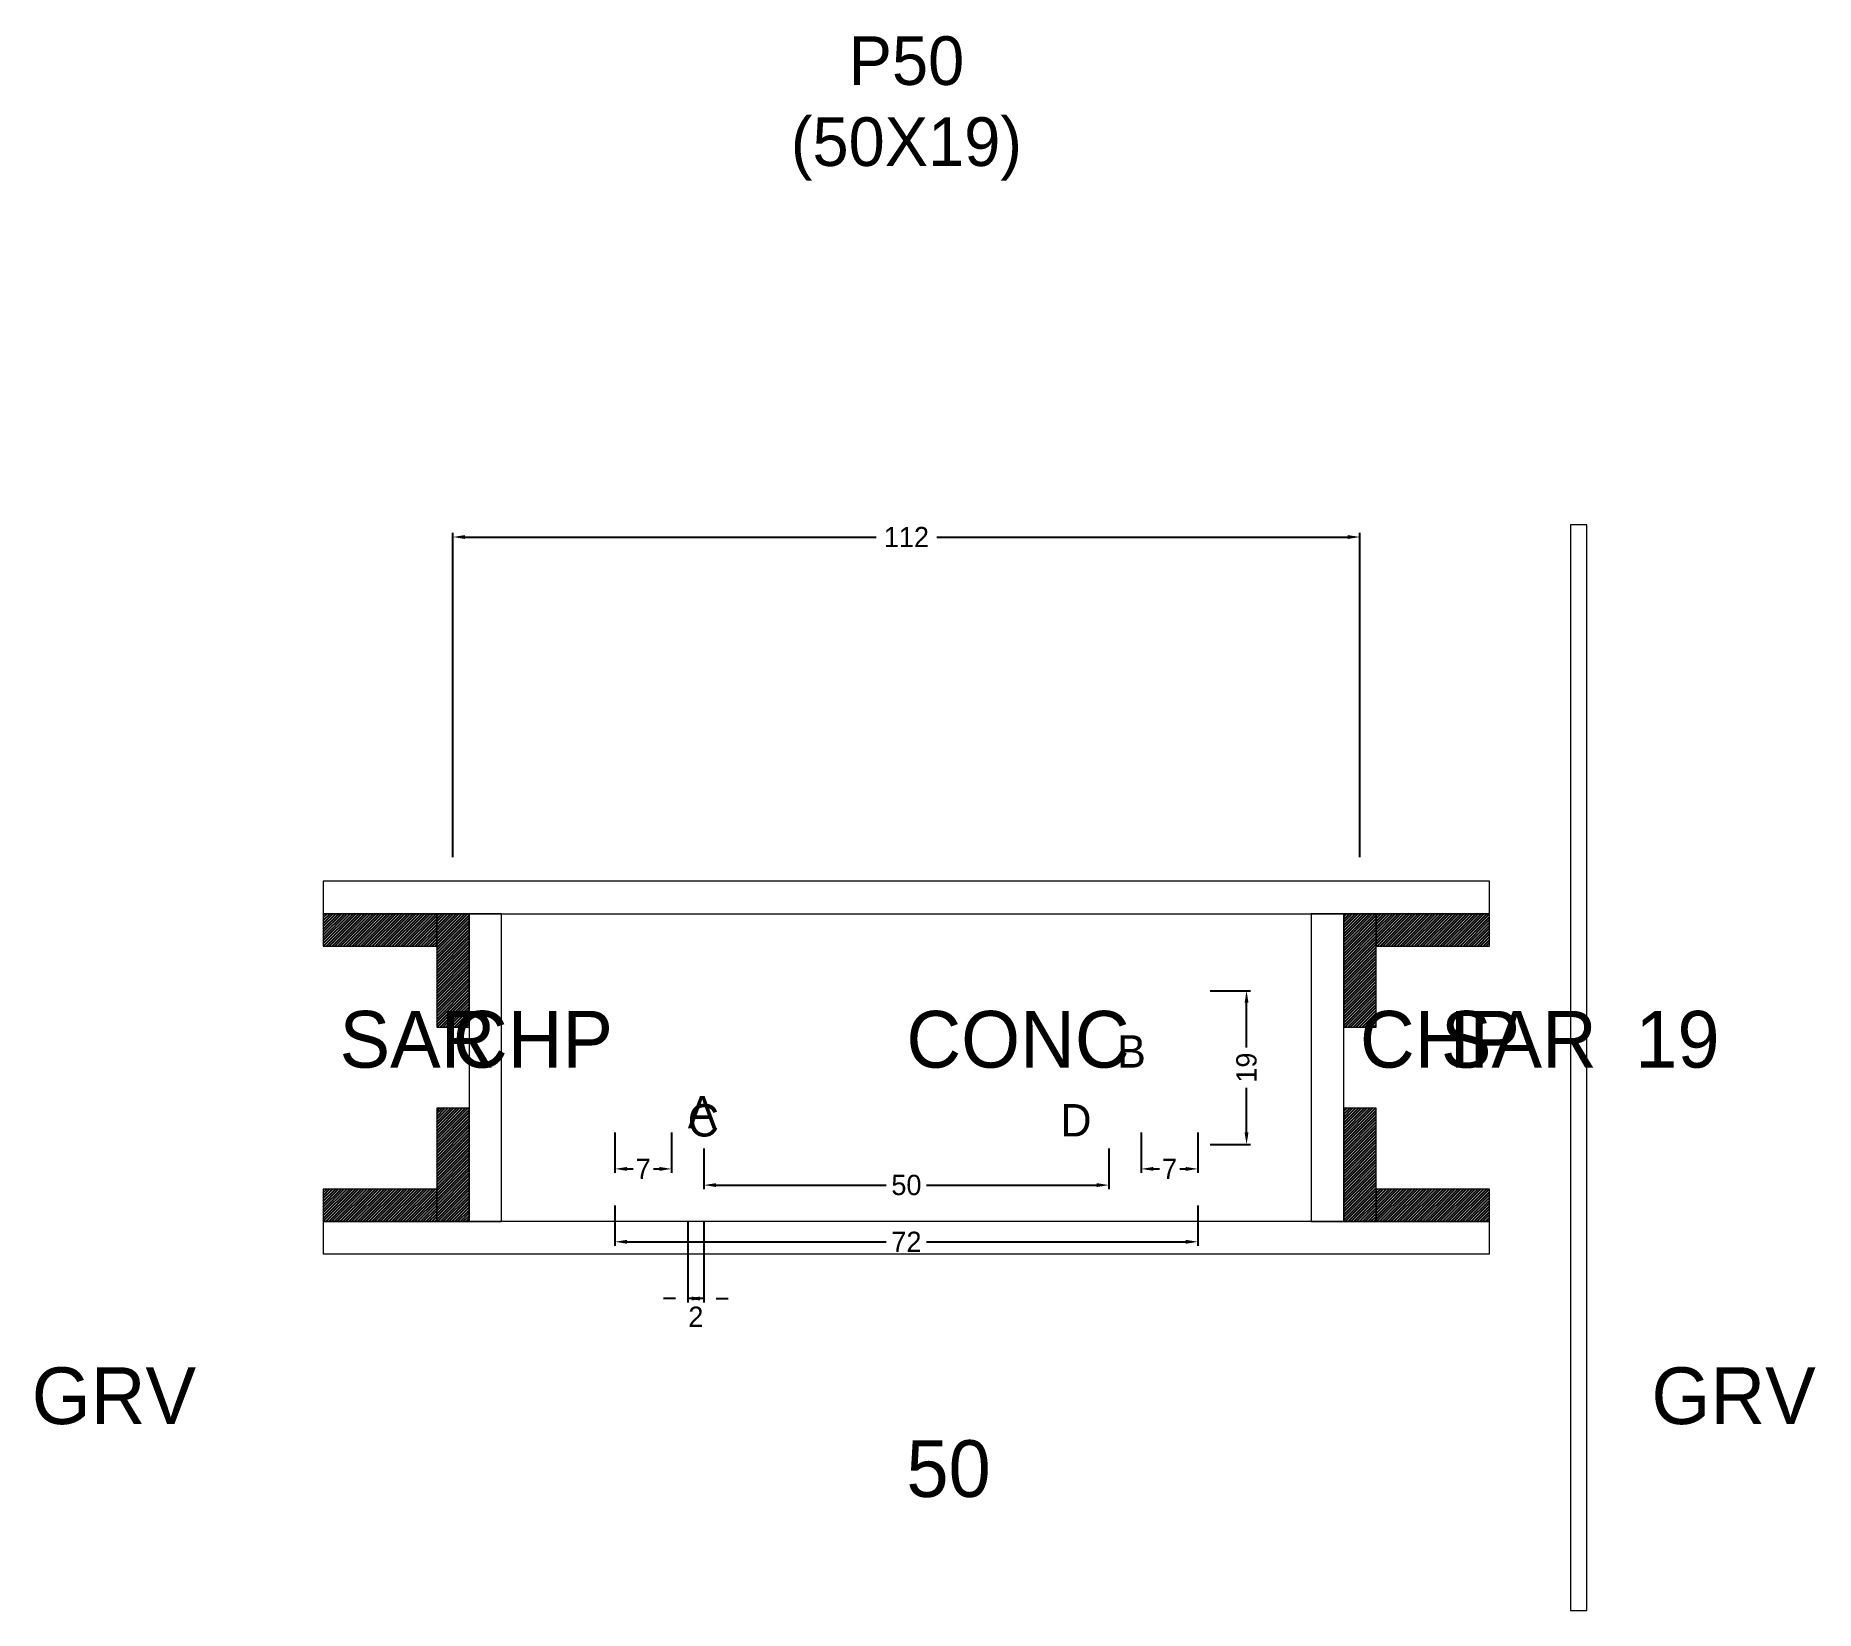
# Model space of a CAD drawing. Header units: centimetres. Extents: x -10500 to 4199, y -386 to 295.
# Drawn here: x -107.5 to 112.2, y 73 to 267.4 of the extents above; entities that cross this region are included whole.
import ezdxf

# ---------------------------------------------------------------- set-up
doc = ezdxf.new("R2010")
doc.units = ezdxf.units.CM
for name, color, linetype in [('COTA', 241, 'Continuous'), ('Hachura', 251, 'Continuous'), ('NOMENCLATURA', 7, 'Continuous'), ('SARRAFO', 251, 'Continuous'), ('Texto Seção', 7, 'Continuous')]:
    doc.layers.add(name, color=color, linetype=linetype)
doc.dimstyles.new('cotax2', dxfattribs={"dimtxt": 2.5, "dimasz": 1.5, "dimexe": 0.5, "dimexo": 0.5, "dimgap": 0.5, "dimtad": 1, "dimcen": 2.5, "dimazin": 3, "dimtfac": 1, "dimtmove": 0, "dimatfit": 3})

msp = doc.modelspace()

# ---------------------------------------------------------------- texts
at = {"layer": 'NOMENCLATURA'}
for s, p in [('B', (26, 140)), ('A', (-27, 132.5)), ('C', (-27, 131.5)), ('D', (19, 131.5))]:
    msp.add_text(s, height=4, dxfattribs=at).set_placement(p)
at = {"layer": 'NOMENCLATURA', "insert": (0, 249.5), "char_height": 6, "attachment_point": 8}
msp.add_mtext('P50\\P(50X19)', dxfattribs=at)
at = {"layer": 'Texto Seção'}
for s, p in [('SAR', (-70, 140)), ('CHP', (-56, 140)), ('CONC', (0, 140)), ('CHP', (56, 140)), ('SAR', (66, 140)), ('19', (90, 140)), ('GRV', (-108, 96)), ('GRV', (92, 96)), ('50', (0, 87))]:
    msp.add_text(s, height=7, dxfattribs=at).set_placement(p)

# ---------------------------------------------------------------- blocks, each defined once
blk = doc.blocks.new('_CLOSEDFILLED')
at = {"color": 0, "linetype": 'BYBLOCK'}
blk.add_solid([(-1, 0.16), (0, 0), (-1, -0.16)], dxfattribs=at)
blk = doc.blocks.new('*D14')
for p, q in [((-36, 123), (-36, 118)), ((36, 123), (36, 118)), ((-34.5, 118.5), (-2.5, 118.5)), ((2.5, 118.5), (34.5, 118.5))]:
    blk.add_line(p, q)
at = {"layer": 'Defpoints'}
for p in [(-36, 123.5), (36, 123.5), (-36, 118.5)]:
    blk.add_point(p, dxfattribs=at)
at = {"layer": 'COTA', "xscale": 1.5, "yscale": 1.5, "rotation": 180}
blk.add_blockref('_CLOSEDFILLED', (-36, 118.5), dxfattribs=at)
at = {"layer": 'COTA', "xscale": 1.5, "yscale": 1.5}
blk.add_blockref('_CLOSEDFILLED', (36, 118.5), dxfattribs=at)
at = {"layer": 'COTA', "insert": (0, 118.5), "char_height": 2.5, "attachment_point": 5}
blk.add_mtext('72', dxfattribs=at)
blk = doc.blocks.new('*D15')
for p, q in [((-25, 130), (-25, 125)), ((25, 130), (25, 125)), ((-23.5, 125.5), (-2.5, 125.5)), ((2.5, 125.5), (23.5, 125.5))]:
    blk.add_line(p, q)
at = {"layer": 'Defpoints'}
for p in [(-25, 130.5), (25, 130.5), (-25, 125.5)]:
    blk.add_point(p, dxfattribs=at)
at = {"layer": 'COTA', "xscale": 1.5, "yscale": 1.5, "rotation": 180}
blk.add_blockref('_CLOSEDFILLED', (-25, 125.5), dxfattribs=at)
at = {"layer": 'COTA', "xscale": 1.5, "yscale": 1.5}
blk.add_blockref('_CLOSEDFILLED', (25, 125.5), dxfattribs=at)
at = {"layer": 'COTA', "insert": (0, 125.5), "char_height": 2.5, "attachment_point": 5}
blk.add_mtext('50', dxfattribs=at)
blk = doc.blocks.new('*D16')
for p, q in [((37.5, 149.5), (42.5, 149.5)), ((42, 142.5), (42, 148)), ((42, 132), (42, 137.5)), ((37.5, 130.5), (42.5, 130.5))]:
    blk.add_line(p, q)
at = {"layer": 'Defpoints'}
for p in [(37, 149.5), (37, 130.5), (42, 130.5)]:
    blk.add_point(p, dxfattribs=at)
at = {"layer": 'COTA', "xscale": 1.5, "yscale": 1.5}
for p, rotation in [((42, 149.5), 90), ((42, 130.5), 270)]:
    blk.add_blockref('_CLOSEDFILLED', p, dxfattribs=dict(at, rotation=rotation))
at = {"layer": 'COTA', "insert": (42, 140), "char_height": 2.5, "attachment_point": 5, "rotation": 90}
blk.add_mtext('19', dxfattribs=at)
blk = doc.blocks.new('*D17')
for p, q in [((-36, 132), (-36, 127)), ((-29, 132), (-29, 127)), ((-34.5, 127.5), (-33.75, 127.5)), ((-31.25, 127.5), (-30.5, 127.5))]:
    blk.add_line(p, q)
at = {"layer": 'Defpoints'}
for p in [(-36, 132.5), (-29, 132.5), (-36, 127.5)]:
    blk.add_point(p, dxfattribs=at)
at = {"layer": 'COTA', "xscale": 1.5, "yscale": 1.5, "rotation": 180}
blk.add_blockref('_CLOSEDFILLED', (-36, 127.5), dxfattribs=at)
at = {"layer": 'COTA', "xscale": 1.5, "yscale": 1.5}
blk.add_blockref('_CLOSEDFILLED', (-29, 127.5), dxfattribs=at)
at = {"layer": 'COTA', "insert": (-32.5, 127.5), "char_height": 2.5, "attachment_point": 5}
blk.add_mtext('7', dxfattribs=at)
blk = doc.blocks.new('*D18')
for p, q in [((29, 132), (29, 127)), ((36, 132), (36, 127)), ((30.5, 127.5), (31.25, 127.5)), ((33.75, 127.5), (34.5, 127.5))]:
    blk.add_line(p, q)
at = {"layer": 'Defpoints'}
for p in [(29, 132.5), (36, 132.5), (29, 127.5)]:
    blk.add_point(p, dxfattribs=at)
at = {"layer": 'COTA', "xscale": 1.5, "yscale": 1.5, "rotation": 180}
blk.add_blockref('_CLOSEDFILLED', (29, 127.5), dxfattribs=at)
at = {"layer": 'COTA', "xscale": 1.5, "yscale": 1.5}
blk.add_blockref('_CLOSEDFILLED', (36, 127.5), dxfattribs=at)
at = {"layer": 'COTA', "insert": (32.5, 127.5), "char_height": 2.5, "attachment_point": 5}
blk.add_mtext('7', dxfattribs=at)
blk = doc.blocks.new('*D19')
for p, q in [((-56, 166), (-56, 206)), ((-54.5, 205.5), (-3.75, 205.5)), ((3.75, 205.5), (54.5, 205.5)), ((56, 166), (56, 206))]:
    blk.add_line(p, q)
at = {"layer": 'Defpoints'}
for p in [(-56, 205.5), (-56, 165.5), (56, 165.5)]:
    blk.add_point(p, dxfattribs=at)
at = {"layer": 'COTA', "xscale": 1.5, "yscale": 1.5, "rotation": 180}
blk.add_blockref('_CLOSEDFILLED', (-56, 205.5), dxfattribs=at)
at = {"layer": 'COTA', "xscale": 1.5, "yscale": 1.5}
blk.add_blockref('_CLOSEDFILLED', (56, 205.5), dxfattribs=at)
at = {"layer": 'COTA', "insert": (0, 205.5), "char_height": 2.5, "attachment_point": 5}
blk.add_mtext('112', dxfattribs=at)

# ---------------------------------------------------------------- dimensions: what is measured, and where the dimension line sits
at = {"layer": 'COTA'}
for base, p1, p2, picture, middle in [((-56, 205.5), (-56, 165.5), (56, 165.5), '*D19', (0, 205.5)), ((-36, 127.5), (-36, 132.5), (-29, 132.5), '*D17', (-32.5, 127.5)), ((29, 127.5), (29, 132.5), (36, 132.5), '*D18', (32.5, 127.5)), ((-25, 125.5), (-25, 130.5), (25, 130.5), '*D15', (0, 125.5)), ((-36, 118.5), (-36, 123.5), (36, 123.5), '*D14', (0, 118.5))]:
    dim = msp.add_linear_dim(base=base, p1=p1, p2=p2, dimstyle='cotax2', dxfattribs=at)
    dim.commit()
    dim.dimension.update_dxf_attribs({"geometry": picture, "text_midpoint": middle})
dim = msp.add_linear_dim(base=(42, 130.5), p1=(37, 130.5), p2=(37, 149.5), angle=90, dimstyle='cotax2', dxfattribs=at)
dim.commit()
dim.dimension.update_dxf_attribs({"geometry": '*D16', "text_midpoint": (42, 140)})
msp.add_linear_dim(base=(-25, 111.5), p1=(-25, 121.5), p2=(-27, 121.5), dimstyle='cotax2', dxfattribs=at).render()

# ---------------------------------------------------------------- hatches: boundary and pattern name
at = {"layer": 'SARRAFO'}
h = msp.add_hatch(dxfattribs=at)
h.set_pattern_fill('SOLID', scale=2)
h.paths.add_polyline_path([(-72, 155), (-58, 155), (-58, 159), (-72, 159)])
h = msp.add_hatch(dxfattribs=at)
h.set_pattern_fill('SOLID', scale=2)
h.paths.add_polyline_path([(-58, 145), (-54, 145), (-54, 159), (-58, 159)])
h = msp.add_hatch(dxfattribs=at)
h.set_pattern_fill('SOLID', scale=2)
h.paths.add_polyline_path([(54, 145), (58, 145), (58, 159), (54, 159)])
h = msp.add_hatch(dxfattribs=at)
h.set_pattern_fill('SOLID', scale=2)
h.paths.add_polyline_path([(58, 155), (72, 155), (72, 159), (58, 159)])
h = msp.add_hatch(dxfattribs=at)
h.set_pattern_fill('SOLID', scale=2)
h.paths.add_polyline_path([(-58, 121), (-54, 121), (-54, 135), (-58, 135)])
h = msp.add_hatch(dxfattribs=at)
h.set_pattern_fill('SOLID', scale=2)
h.paths.add_polyline_path([(54, 121), (58, 121), (58, 135), (54, 135)])
h = msp.add_hatch(dxfattribs=at)
h.set_pattern_fill('SOLID', scale=2)
h.paths.add_polyline_path([(-72, 121), (-58, 121), (-58, 125), (-72, 125)])
h = msp.add_hatch(dxfattribs=at)
h.set_pattern_fill('SOLID', scale=2)
h.paths.add_polyline_path([(58, 121), (72, 121), (72, 125), (58, 125)])

# ---------------------------------------------------------------- linework, layer by layer
at = {"layer": 'Hachura', "lineweight": 13}
msp.add_lwpolyline([(82, 73), (84, 73), (84, 207), (82, 207)], close=True, dxfattribs=at)
at = {"layer": 'Hachura', "lineweight": 18}
for points in [[(-72, 159), (72, 159), (72, 163), (-72, 163)], [(-54, 121), (-50, 121), (-50, 159), (-54, 159)], [(50, 121), (54, 121), (54, 159), (50, 159)], [(-72, 117), (72, 117), (72, 121), (-72, 121)]]:
    msp.add_lwpolyline(points, close=True, dxfattribs=at)
at = {"layer": 'SARRAFO', "lineweight": 13}
for points in [[(-72, 155), (-58, 155), (-58, 159), (-72, 159)], [(-58, 145), (-54, 145), (-54, 159), (-58, 159)], [(54, 145), (58, 145), (58, 159), (54, 159)], [(58, 155), (72, 155), (72, 159), (58, 159)], [(-58, 121), (-54, 121), (-54, 135), (-58, 135)], [(54, 121), (58, 121), (58, 135), (54, 135)], [(-72, 121), (-58, 121), (-58, 125), (-72, 125)], [(58, 121), (72, 121), (72, 125), (58, 125)]]:
    msp.add_lwpolyline(points, close=True, dxfattribs=at)

msp.set_redraw_order([(e.dxf.handle, doc.entitydb.next_handle()) for e in msp.query("TEXT MTEXT ATTDEF DIMENSION ARC_DIMENSION")])  # texts and dimensions are drawn at this point

doc.saveas('drawing.dxf')
